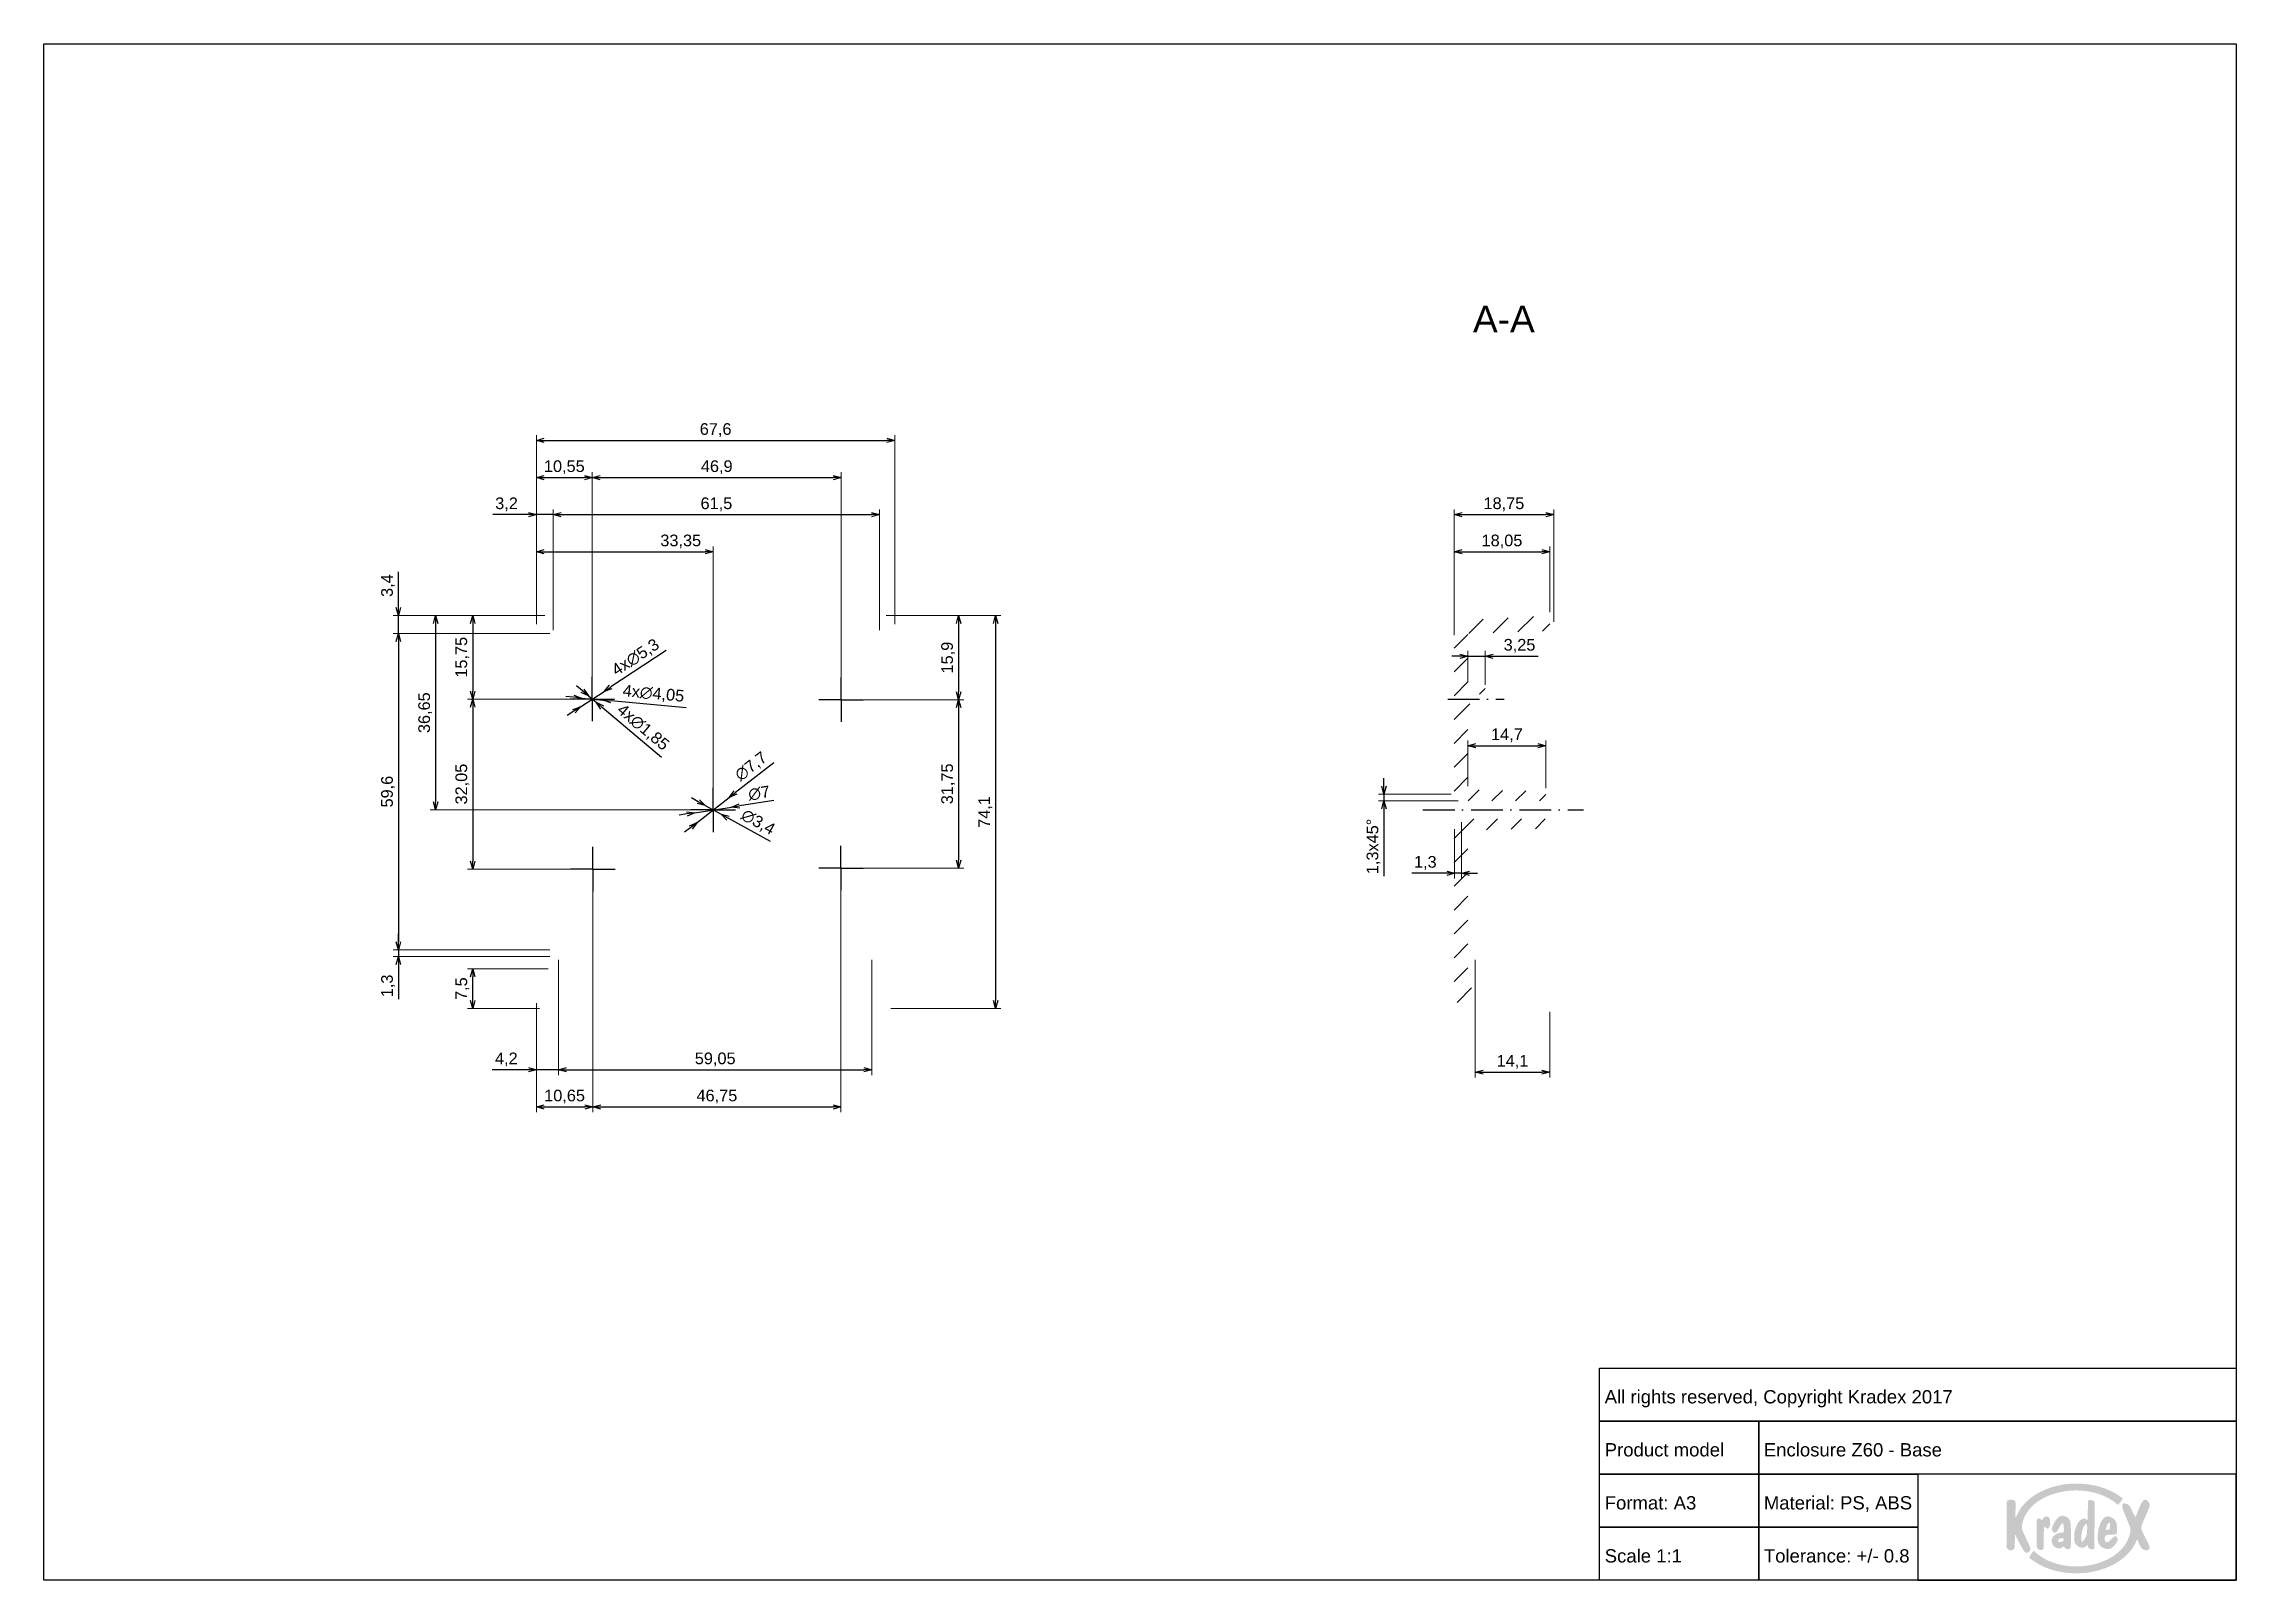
# Paper-space layout 'Base' of a CAD drawing. Header units: millimetres. Extents: x 0 to 413, y 1 to 290.
import ezdxf

# ---------------------------------------------------------------- set-up
doc = ezdxf.new("R2010")
doc.units = ezdxf.units.MM
doc.linetypes.add('ACAD_ISO10W100', pattern=[18, 12, -3, 0, -3])
for name, color, linetype, lineweight in [('MD_Annotation', 7, 'Continuous', 25), ('MD_Axes', 7, 'ACAD_ISO10W100', 25), ('MD_Hatching', 7, 'Continuous', 25)]:
    doc.layers.add(name, color=color, linetype=linetype, lineweight=lineweight)
doc.layers.add('Tabelka', color=7, linetype='Continuous')
doc.styles.get("Standard").update_dxf_attribs({"font": 'arial.ttf'})
doc.dimstyles.new('ISO-25', dxfattribs={"dimtxt": 2.2, "dimasz": 1.5, "dimexe": 1, "dimexo": 0.625, "dimtad": 1, "dimrnd": 0.05, "dimtxsty": 'Standard', "dimblk": 'OPEN30', "dimcen": 2.5, "dimadec": 0, "dimazin": 0, "dimtfac": 1, "dimtmove": 0, "dimatfit": 3, "dimfxl": 1, "dimlwe": 18, "dimarcsym": 0})

psp = doc.layouts.new('Base')

# ---------------------------------------------------------------- texts
at = {"insert": (293.476, 40.521), "char_height": 2.5, "attachment_point": 1}
psp.add_mtext_dynamic_manual_height_columns('\\P All rights reserved, Copyright Kradex 2017', width=120, gutter_width=12.5, heights=[0], dxfattribs=at)
at = {"layer": 'MD_Annotation', "color": 7, "insert": (275.44, 235.812), "char_height": 5, "width": 14.15416, "attachment_point": 8}
psp.add_mtext('A-A', dxfattribs=at)
at = {"layer": 'Tabelka', "char_height": 2.5, "attachment_point": 1}
for s, width, heights, insert in [('\\pi15;\\P\\pi0; Product model', 30, [9.962], (293.476, 30.521)), ('\\P Enclosure Z60 - Base ', 90, [0], (323.476, 30.521)), ('\\P Format: A3', 30, [0], (293.476, 20.521)), ('\\P Material: PS, ABS', 30, [0], (323.476, 20.521)), ('\\P Scale 1:1', 30, [0], (293.476, 10.521)), ('\\P Tolerance: +/- 0.8', 30, [0], (323.476, 10.521))]:
    psp.add_mtext_dynamic_manual_height_columns(s, width=width, gutter_width=12.5, heights=heights, dxfattribs=dict(at, insert=insert))

# ---------------------------------------------------------------- blocks, each defined once
blk = doc.blocks.new('_Open30')
at = {"color": 0, "linetype": 'ByBlock', "lineweight": -2}
for p, q in [((-1, 0.27), (0, 0)), ((0, 0), (-1, -0.27)), ((0, 0), (-1, 0))]:
    blk.add_line(p, q, dxfattribs=at)
blk = doc.blocks.new('*D18')
at = {"layer": 'Defpoints', "color": 0, "transparency": 16777216}
for p in [(95.3, 182.42), (67.06, 179), (96.25, 179)]:
    blk.add_point(p, dxfattribs=at)
at = {"layer": 'MD_Annotation', "color": 0, "lineweight": -2, "transparency": 16777216}
for p, q in [((67.06, 183.92), (67.06, 190.66)), ((67.06, 179), (67.06, 182.42)), ((67.06, 177.5), (67.06, 176))]:
    blk.add_line(p, q, dxfattribs=at)
at = {"layer": 'MD_Annotation', "color": 0, "lineweight": 18, "transparency": 16777216}
for p, q in [((94.68, 182.42), (66.06, 182.42)), ((95.62, 179), (66.06, 179))]:
    blk.add_line(p, q, dxfattribs=at)
at = {"layer": 'MD_Annotation', "color": 0, "lineweight": -2, "transparency": 16777216, "xscale": 1.5, "yscale": 1.5, "zscale": 1.5}
for p, rotation in [((67.06, 182.42), 270), ((67.06, 179), 90)]:
    blk.add_blockref('_Open30', p, dxfattribs=dict(at, rotation=rotation))
at = {"layer": 'MD_Annotation', "color": 0, "transparency": 16777216, "insert": (65.11, 188.04), "char_height": 2.2, "attachment_point": 5, "rotation": 90}
blk.add_mtext('3,4', dxfattribs=at)
blk = doc.blocks.new('*D19')
at = {"layer": 'Defpoints', "color": 0, "transparency": 16777216}
for p in [(96.25, 179), (67.06, 119.4), (96.25, 119.4)]:
    blk.add_point(p, dxfattribs=at)
at = {"layer": 'MD_Annotation', "color": 0, "lineweight": 18, "transparency": 16777216}
for p, q in [((95.62, 179), (66.06, 179)), ((95.62, 119.4), (66.06, 119.4))]:
    blk.add_line(p, q, dxfattribs=at)
at = {"layer": 'MD_Annotation', "color": 0, "lineweight": -2, "transparency": 16777216}
blk.add_line((67.06, 177.5), (67.06, 120.9), dxfattribs=at)
at = {"layer": 'MD_Annotation', "color": 0, "lineweight": -2, "transparency": 16777216, "xscale": 1.5, "yscale": 1.5, "zscale": 1.5}
for p, rotation in [((67.06, 179), 90), ((67.06, 119.4), 270)]:
    blk.add_blockref('_Open30', p, dxfattribs=dict(at, rotation=rotation))
at = {"layer": 'MD_Annotation', "color": 0, "transparency": 16777216, "insert": (65.11, 149.2), "char_height": 2.2, "attachment_point": 5, "rotation": 90}
blk.add_mtext('59,6', dxfattribs=at)
blk = doc.blocks.new('*D20')
at = {"layer": 'Defpoints', "color": 0, "transparency": 16777216}
for p in [(67.06, 118.1), (96.25, 119.4), (96.25, 118.1)]:
    blk.add_point(p, dxfattribs=at)
at = {"layer": 'MD_Annotation', "color": 0, "lineweight": -2, "transparency": 16777216}
for p, q in [((67.06, 120.9), (67.06, 122.4)), ((67.06, 119.4), (67.06, 118.1)), ((67.06, 116.6), (67.06, 110.05))]:
    blk.add_line(p, q, dxfattribs=at)
at = {"layer": 'MD_Annotation', "color": 0, "lineweight": 18, "transparency": 16777216}
for p, q in [((95.62, 119.4), (66.06, 119.4)), ((95.62, 118.1), (66.06, 118.1))]:
    blk.add_line(p, q, dxfattribs=at)
at = {"layer": 'MD_Annotation', "color": 0, "lineweight": -2, "transparency": 16777216, "xscale": 1.5, "yscale": 1.5, "zscale": 1.5}
for p, rotation in [((67.06, 119.4), 270), ((67.06, 118.1), 90)]:
    blk.add_blockref('_Open30', p, dxfattribs=dict(at, rotation=rotation))
at = {"layer": 'MD_Annotation', "color": 0, "transparency": 16777216, "insert": (65.11, 112.57), "char_height": 2.2, "attachment_point": 5, "rotation": 90}
blk.add_mtext('1,3', dxfattribs=at)
blk = doc.blocks.new('*D22')
at = {"layer": 'Defpoints', "color": 0, "transparency": 16777216}
for p in [(160.64, 215.42), (93.06, 180.17), (160.64, 180.17)]:
    blk.add_point(p, dxfattribs=at)
at = {"layer": 'MD_Annotation', "color": 0, "lineweight": 18, "transparency": 16777216}
for p, q in [((93.06, 180.79), (93.06, 216.42)), ((160.64, 180.79), (160.64, 216.42))]:
    blk.add_line(p, q, dxfattribs=at)
at = {"layer": 'MD_Annotation', "color": 0, "lineweight": -2, "transparency": 16777216}
blk.add_line((94.56, 215.42), (159.14, 215.42), dxfattribs=at)
at = {"layer": 'MD_Annotation', "color": 0, "lineweight": -2, "transparency": 16777216, "xscale": 1.5, "yscale": 1.5, "zscale": 1.5, "rotation": 180}
blk.add_blockref('_Open30', (93.06, 215.42), dxfattribs=at)
at = {"layer": 'MD_Annotation', "color": 0, "lineweight": -2, "transparency": 16777216, "xscale": 1.5, "yscale": 1.5, "zscale": 1.5}
blk.add_blockref('_Open30', (160.64, 215.42), dxfattribs=at)
at = {"layer": 'MD_Annotation', "color": 0, "transparency": 16777216, "insert": (126.85, 217.36), "char_height": 2.2, "attachment_point": 5}
blk.add_mtext('67,6', dxfattribs=at)
blk = doc.blocks.new('*D23')
at = {"layer": 'Defpoints', "color": 0, "transparency": 16777216}
for p in [(96.25, 201.42), (93.06, 180.17), (96.25, 179)]:
    blk.add_point(p, dxfattribs=at)
at = {"layer": 'MD_Annotation', "color": 0, "lineweight": -2, "transparency": 16777216}
for p, q in [((91.56, 201.42), (84.83, 201.42)), ((96.25, 201.42), (93.06, 201.42)), ((97.75, 201.42), (99.25, 201.42))]:
    blk.add_line(p, q, dxfattribs=at)
at = {"layer": 'MD_Annotation', "color": 0, "lineweight": 18, "transparency": 16777216}
for p, q in [((93.06, 180.79), (93.06, 202.42)), ((96.25, 179.62), (96.25, 202.42))]:
    blk.add_line(p, q, dxfattribs=at)
at = {"layer": 'MD_Annotation', "color": 0, "lineweight": -2, "transparency": 16777216, "xscale": 1.5, "yscale": 1.5, "zscale": 1.5}
blk.add_blockref('_Open30', (93.06, 201.42), dxfattribs=at)
at = {"layer": 'MD_Annotation', "color": 0, "lineweight": -2, "transparency": 16777216, "xscale": 1.5, "yscale": 1.5, "zscale": 1.5, "rotation": 180}
blk.add_blockref('_Open30', (96.25, 201.42), dxfattribs=at)
at = {"layer": 'MD_Annotation', "color": 0, "transparency": 16777216, "insert": (87.44, 203.36), "char_height": 2.2, "attachment_point": 5}
blk.add_mtext('3,2', dxfattribs=at)
blk = doc.blocks.new('*D24')
at = {"layer": 'Defpoints', "color": 0, "transparency": 16777216}
for p in [(157.75, 201.42), (96.25, 179), (157.75, 179)]:
    blk.add_point(p, dxfattribs=at)
at = {"layer": 'MD_Annotation', "color": 0, "lineweight": 18, "transparency": 16777216}
for p, q in [((96.25, 179.62), (96.25, 202.42)), ((157.75, 179.62), (157.75, 202.42))]:
    blk.add_line(p, q, dxfattribs=at)
at = {"layer": 'MD_Annotation', "color": 0, "lineweight": -2, "transparency": 16777216}
blk.add_line((97.75, 201.42), (156.25, 201.42), dxfattribs=at)
at = {"layer": 'MD_Annotation', "color": 0, "lineweight": -2, "transparency": 16777216, "xscale": 1.5, "yscale": 1.5, "zscale": 1.5, "rotation": 180}
blk.add_blockref('_Open30', (96.25, 201.42), dxfattribs=at)
at = {"layer": 'MD_Annotation', "color": 0, "lineweight": -2, "transparency": 16777216, "xscale": 1.5, "yscale": 1.5, "zscale": 1.5}
blk.add_blockref('_Open30', (157.75, 201.42), dxfattribs=at)
at = {"layer": 'MD_Annotation', "color": 0, "transparency": 16777216, "insert": (127, 203.36), "char_height": 2.2, "attachment_point": 5}
blk.add_mtext('61,5', dxfattribs=at)
blk = doc.blocks.new('*D25')
at = {"layer": 'Defpoints', "color": 0, "transparency": 16777216}
for p in [(103.61, 208.42), (93.06, 180.17), (103.61, 166.65)]:
    blk.add_point(p, dxfattribs=at)
at = {"layer": 'MD_Annotation', "color": 0, "lineweight": 18, "transparency": 16777216}
for p, q in [((93.06, 180.79), (93.06, 209.42)), ((103.61, 167.27), (103.61, 209.42))]:
    blk.add_line(p, q, dxfattribs=at)
at = {"layer": 'MD_Annotation', "color": 0, "lineweight": -2, "transparency": 16777216}
blk.add_line((94.56, 208.42), (102.11, 208.42), dxfattribs=at)
at = {"layer": 'MD_Annotation', "color": 0, "lineweight": -2, "transparency": 16777216, "xscale": 1.5, "yscale": 1.5, "zscale": 1.5, "rotation": 180}
blk.add_blockref('_Open30', (93.06, 208.42), dxfattribs=at)
at = {"layer": 'MD_Annotation', "color": 0, "lineweight": -2, "transparency": 16777216, "xscale": 1.5, "yscale": 1.5, "zscale": 1.5}
blk.add_blockref('_Open30', (103.61, 208.42), dxfattribs=at)
at = {"layer": 'MD_Annotation', "color": 0, "transparency": 16777216, "insert": (98.33, 210.36), "char_height": 2.2, "attachment_point": 5}
blk.add_mtext('10,55', dxfattribs=at)
blk = doc.blocks.new('*D26')
at = {"layer": 'Defpoints', "color": 0, "transparency": 16777216}
for p in [(150.5, 208.42), (103.61, 166.65), (150.5, 166.53)]:
    blk.add_point(p, dxfattribs=at)
at = {"layer": 'MD_Annotation', "color": 0, "lineweight": 18, "transparency": 16777216}
for p, q in [((103.61, 167.27), (103.61, 209.42)), ((150.5, 167.16), (150.5, 209.42))]:
    blk.add_line(p, q, dxfattribs=at)
at = {"layer": 'MD_Annotation', "color": 0, "lineweight": -2, "transparency": 16777216}
blk.add_line((105.11, 208.42), (149, 208.42), dxfattribs=at)
at = {"layer": 'MD_Annotation', "color": 0, "lineweight": -2, "transparency": 16777216, "xscale": 1.5, "yscale": 1.5, "zscale": 1.5, "rotation": 180}
blk.add_blockref('_Open30', (103.61, 208.42), dxfattribs=at)
at = {"layer": 'MD_Annotation', "color": 0, "lineweight": -2, "transparency": 16777216, "xscale": 1.5, "yscale": 1.5, "zscale": 1.5}
blk.add_blockref('_Open30', (150.5, 208.42), dxfattribs=at)
at = {"layer": 'MD_Annotation', "color": 0, "transparency": 16777216, "insert": (127.06, 210.36), "char_height": 2.2, "attachment_point": 5}
blk.add_mtext('46,9', dxfattribs=at)
blk = doc.blocks.new('*D27')
at = {"layer": 'Defpoints', "color": 0, "transparency": 16777216}
for p in [(95.3, 182.42), (81.06, 166.65), (103.61, 166.65)]:
    blk.add_point(p, dxfattribs=at)
at = {"layer": 'MD_Annotation', "color": 0, "lineweight": 18, "transparency": 16777216}
for p, q in [((94.68, 182.42), (80.06, 182.42)), ((102.98, 166.65), (80.06, 166.65))]:
    blk.add_line(p, q, dxfattribs=at)
at = {"layer": 'MD_Annotation', "color": 0, "lineweight": -2, "transparency": 16777216}
blk.add_line((81.06, 180.92), (81.06, 168.15), dxfattribs=at)
at = {"layer": 'MD_Annotation', "color": 0, "lineweight": -2, "transparency": 16777216, "xscale": 1.5, "yscale": 1.5, "zscale": 1.5}
for p, rotation in [((81.06, 182.42), 90), ((81.06, 166.65), 270)]:
    blk.add_blockref('_Open30', p, dxfattribs=dict(at, rotation=rotation))
at = {"layer": 'MD_Annotation', "color": 0, "transparency": 16777216, "insert": (79.11, 174.53), "char_height": 2.2, "attachment_point": 5, "rotation": 90}
blk.add_mtext('15,75', dxfattribs=at)
blk = doc.blocks.new('*D28')
at = {"layer": 'Defpoints', "color": 0, "transparency": 16777216}
for p in [(103.61, 166.65), (81.06, 134.59), (103.71, 134.59)]:
    blk.add_point(p, dxfattribs=at)
at = {"layer": 'MD_Annotation', "color": 0, "lineweight": 18, "transparency": 16777216}
for p, q in [((102.98, 166.65), (80.06, 166.65)), ((103.08, 134.59), (80.06, 134.59))]:
    blk.add_line(p, q, dxfattribs=at)
at = {"layer": 'MD_Annotation', "color": 0, "lineweight": -2, "transparency": 16777216}
blk.add_line((81.06, 165.15), (81.06, 136.09), dxfattribs=at)
at = {"layer": 'MD_Annotation', "color": 0, "lineweight": -2, "transparency": 16777216, "xscale": 1.5, "yscale": 1.5, "zscale": 1.5}
for p, rotation in [((81.06, 166.65), 90), ((81.06, 134.59), 270)]:
    blk.add_blockref('_Open30', p, dxfattribs=dict(at, rotation=rotation))
at = {"layer": 'MD_Annotation', "color": 0, "transparency": 16777216, "insert": (79.11, 150.62), "char_height": 2.2, "attachment_point": 5, "rotation": 90}
blk.add_mtext('32,05', dxfattribs=at)
blk = doc.blocks.new('*D29')
at = {"layer": 'Defpoints', "color": 0, "transparency": 16777216}
for p in [(158.39, 182.42), (150.5, 166.53), (172.64, 166.53)]:
    blk.add_point(p, dxfattribs=at)
at = {"layer": 'MD_Annotation', "color": 0, "lineweight": 18, "transparency": 16777216}
for p, q in [((159.02, 182.42), (173.64, 182.42)), ((151.13, 166.53), (173.64, 166.53))]:
    blk.add_line(p, q, dxfattribs=at)
at = {"layer": 'MD_Annotation', "color": 0, "lineweight": -2, "transparency": 16777216}
blk.add_line((172.64, 180.92), (172.64, 168.03), dxfattribs=at)
at = {"layer": 'MD_Annotation', "color": 0, "lineweight": -2, "transparency": 16777216, "xscale": 1.5, "yscale": 1.5, "zscale": 1.5}
for p, rotation in [((172.64, 182.42), 90), ((172.64, 166.53), 270)]:
    blk.add_blockref('_Open30', p, dxfattribs=dict(at, rotation=rotation))
at = {"layer": 'MD_Annotation', "color": 0, "transparency": 16777216, "insert": (170.69, 174.47), "char_height": 2.2, "attachment_point": 5, "rotation": 90}
blk.add_mtext('15,9', dxfattribs=at)
blk = doc.blocks.new('*D30')
at = {"layer": 'Defpoints', "color": 0, "transparency": 16777216}
for p in [(150.5, 166.53), (150.48, 134.79), (172.64, 134.79)]:
    blk.add_point(p, dxfattribs=at)
at = {"layer": 'MD_Annotation', "color": 0, "lineweight": 18, "transparency": 16777216}
for p, q in [((151.13, 166.53), (173.64, 166.53)), ((151.1, 134.79), (173.64, 134.79))]:
    blk.add_line(p, q, dxfattribs=at)
at = {"layer": 'MD_Annotation', "color": 0, "lineweight": -2, "transparency": 16777216}
blk.add_line((172.64, 165.03), (172.64, 136.29), dxfattribs=at)
at = {"layer": 'MD_Annotation', "color": 0, "lineweight": -2, "transparency": 16777216, "xscale": 1.5, "yscale": 1.5, "zscale": 1.5}
for p, rotation in [((172.64, 166.53), 90), ((172.64, 134.79), 270)]:
    blk.add_blockref('_Open30', p, dxfattribs=dict(at, rotation=rotation))
at = {"layer": 'MD_Annotation', "color": 0, "transparency": 16777216, "insert": (170.69, 150.66), "char_height": 2.2, "attachment_point": 5, "rotation": 90}
blk.add_mtext('31,75', dxfattribs=at)
blk = doc.blocks.new('*D31')
at = {"layer": 'Defpoints', "color": 0, "transparency": 16777216}
for p in [(103.71, 134.59), (93.06, 109.95), (103.71, 89.75)]:
    blk.add_point(p, dxfattribs=at)
at = {"layer": 'MD_Annotation', "color": 0, "lineweight": 18, "transparency": 16777216}
for p, q in [((103.71, 133.96), (103.71, 88.75)), ((93.06, 109.32), (93.06, 88.75))]:
    blk.add_line(p, q, dxfattribs=at)
at = {"layer": 'MD_Annotation', "color": 0, "lineweight": -2, "transparency": 16777216}
blk.add_line((94.56, 89.75), (102.21, 89.75), dxfattribs=at)
at = {"layer": 'MD_Annotation', "color": 0, "lineweight": -2, "transparency": 16777216, "xscale": 1.5, "yscale": 1.5, "zscale": 1.5, "rotation": 180}
blk.add_blockref('_Open30', (93.06, 89.75), dxfattribs=at)
at = {"layer": 'MD_Annotation', "color": 0, "lineweight": -2, "transparency": 16777216, "xscale": 1.5, "yscale": 1.5, "zscale": 1.5}
blk.add_blockref('_Open30', (103.71, 89.75), dxfattribs=at)
at = {"layer": 'MD_Annotation', "color": 0, "transparency": 16777216, "insert": (98.38, 91.7), "char_height": 2.2, "attachment_point": 5}
blk.add_mtext('10,65', dxfattribs=at)
blk = doc.blocks.new('*D32')
at = {"layer": 'Defpoints', "color": 0, "transparency": 16777216}
for p in [(103.71, 134.59), (150.48, 134.79), (150.48, 89.75)]:
    blk.add_point(p, dxfattribs=at)
at = {"layer": 'MD_Annotation', "color": 0, "lineweight": 18, "transparency": 16777216}
for p, q in [((103.71, 133.96), (103.71, 88.75)), ((150.48, 134.16), (150.48, 88.75))]:
    blk.add_line(p, q, dxfattribs=at)
at = {"layer": 'MD_Annotation', "color": 0, "lineweight": -2, "transparency": 16777216}
blk.add_line((105.21, 89.75), (148.98, 89.75), dxfattribs=at)
at = {"layer": 'MD_Annotation', "color": 0, "lineweight": -2, "transparency": 16777216, "xscale": 1.5, "yscale": 1.5, "zscale": 1.5, "rotation": 180}
blk.add_blockref('_Open30', (103.71, 89.75), dxfattribs=at)
at = {"layer": 'MD_Annotation', "color": 0, "lineweight": -2, "transparency": 16777216, "xscale": 1.5, "yscale": 1.5, "zscale": 1.5}
blk.add_blockref('_Open30', (150.48, 89.75), dxfattribs=at)
at = {"layer": 'MD_Annotation', "color": 0, "transparency": 16777216, "insert": (127.09, 91.7), "char_height": 2.2, "attachment_point": 5}
blk.add_mtext('46,75', dxfattribs=at)
blk = doc.blocks.new('*D33')
at = {"layer": 'Defpoints', "color": 0, "transparency": 16777216}
for p in [(97.24, 118.1), (156.3, 118.1), (156.3, 96.75)]:
    blk.add_point(p, dxfattribs=at)
at = {"layer": 'MD_Annotation', "color": 0, "lineweight": 18, "transparency": 16777216}
for p, q in [((97.24, 117.47), (97.24, 95.75)), ((156.3, 117.47), (156.3, 95.75))]:
    blk.add_line(p, q, dxfattribs=at)
at = {"layer": 'MD_Annotation', "color": 0, "lineweight": -2, "transparency": 16777216}
blk.add_line((98.74, 96.75), (154.8, 96.75), dxfattribs=at)
at = {"layer": 'MD_Annotation', "color": 0, "lineweight": -2, "transparency": 16777216, "xscale": 1.5, "yscale": 1.5, "zscale": 1.5, "rotation": 180}
blk.add_blockref('_Open30', (97.24, 96.75), dxfattribs=at)
at = {"layer": 'MD_Annotation', "color": 0, "lineweight": -2, "transparency": 16777216, "xscale": 1.5, "yscale": 1.5, "zscale": 1.5}
blk.add_blockref('_Open30', (156.3, 96.75), dxfattribs=at)
at = {"layer": 'MD_Annotation', "color": 0, "transparency": 16777216, "insert": (126.77, 98.7), "char_height": 2.2, "attachment_point": 5}
blk.add_mtext('59,05', dxfattribs=at)
blk = doc.blocks.new('*D34')
at = {"layer": 'Defpoints', "color": 0, "transparency": 16777216}
for p in [(97.24, 118.1), (93.06, 109.95), (97.24, 96.75)]:
    blk.add_point(p, dxfattribs=at)
at = {"layer": 'MD_Annotation', "color": 0, "lineweight": 18, "transparency": 16777216}
for p, q in [((97.24, 117.47), (97.24, 95.75)), ((93.06, 109.32), (93.06, 95.75))]:
    blk.add_line(p, q, dxfattribs=at)
at = {"layer": 'MD_Annotation', "color": 0, "lineweight": -2, "transparency": 16777216}
for p, q in [((91.56, 96.75), (84.74, 96.75)), ((97.24, 96.75), (93.06, 96.75)), ((98.74, 96.75), (100.24, 96.75))]:
    blk.add_line(p, q, dxfattribs=at)
at = {"layer": 'MD_Annotation', "color": 0, "lineweight": -2, "transparency": 16777216, "xscale": 1.5, "yscale": 1.5, "zscale": 1.5}
blk.add_blockref('_Open30', (93.06, 96.75), dxfattribs=at)
at = {"layer": 'MD_Annotation', "color": 0, "lineweight": -2, "transparency": 16777216, "xscale": 1.5, "yscale": 1.5, "zscale": 1.5, "rotation": 180}
blk.add_blockref('_Open30', (97.24, 96.75), dxfattribs=at)
at = {"layer": 'MD_Annotation', "color": 0, "transparency": 16777216, "insert": (87.4, 98.7), "char_height": 2.2, "attachment_point": 5}
blk.add_mtext('4,2', dxfattribs=at)
blk = doc.blocks.new('*D35')
at = {"layer": 'Defpoints', "color": 0, "transparency": 16777216}
for p in [(126.39, 194.42), (93.06, 180.17), (126.39, 145.75)]:
    blk.add_point(p, dxfattribs=at)
at = {"layer": 'MD_Annotation', "color": 0, "lineweight": 18, "transparency": 16777216}
for p, q in [((93.06, 180.79), (93.06, 195.42)), ((126.39, 146.37), (126.39, 195.42))]:
    blk.add_line(p, q, dxfattribs=at)
at = {"layer": 'MD_Annotation', "color": 0, "lineweight": -2, "transparency": 16777216}
blk.add_line((94.56, 194.42), (124.89, 194.42), dxfattribs=at)
at = {"layer": 'MD_Annotation', "color": 0, "lineweight": -2, "transparency": 16777216, "xscale": 1.5, "yscale": 1.5, "zscale": 1.5, "rotation": 180}
blk.add_blockref('_Open30', (93.06, 194.42), dxfattribs=at)
at = {"layer": 'MD_Annotation', "color": 0, "lineweight": -2, "transparency": 16777216, "xscale": 1.5, "yscale": 1.5, "zscale": 1.5}
blk.add_blockref('_Open30', (126.39, 194.42), dxfattribs=at)
at = {"layer": 'MD_Annotation', "color": 0, "transparency": 16777216, "insert": (120.27, 196.36), "char_height": 2.2, "attachment_point": 5}
blk.add_mtext('33,35', dxfattribs=at)
blk = doc.blocks.new('*D36')
at = {"layer": 'Defpoints', "color": 0, "transparency": 16777216}
for p in [(95.3, 182.42), (74.06, 145.75), (126.39, 145.75)]:
    blk.add_point(p, dxfattribs=at)
at = {"layer": 'MD_Annotation', "color": 0, "lineweight": 18, "transparency": 16777216}
for p, q in [((94.68, 182.42), (73.06, 182.42)), ((125.76, 145.75), (73.06, 145.75))]:
    blk.add_line(p, q, dxfattribs=at)
at = {"layer": 'MD_Annotation', "color": 0, "lineweight": -2, "transparency": 16777216}
blk.add_line((74.06, 180.92), (74.06, 147.25), dxfattribs=at)
at = {"layer": 'MD_Annotation', "color": 0, "lineweight": -2, "transparency": 16777216, "xscale": 1.5, "yscale": 1.5, "zscale": 1.5}
for p, rotation in [((74.06, 182.42), 90), ((74.06, 145.75), 270)]:
    blk.add_blockref('_Open30', p, dxfattribs=dict(at, rotation=rotation))
at = {"layer": 'MD_Annotation', "color": 0, "transparency": 16777216, "insert": (72.11, 164.08), "char_height": 2.2, "attachment_point": 5, "rotation": 90}
blk.add_mtext('36,65', dxfattribs=at)
blk = doc.blocks.new('*D37')
at = {"layer": 'Defpoints', "color": 0, "transparency": 16777216}
for p in [(105.82, 168.1), (101.39, 165.19)]:
    blk.add_point(p, dxfattribs=at)
at = {"layer": 'MD_Annotation', "color": 0, "lineweight": -2, "transparency": 16777216}
for p, q in [((117.5, 175.8), (107.07, 168.93)), ((101.39, 165.19), (105.82, 168.1)), ((100.14, 164.36), (98.89, 163.54))]:
    blk.add_line(p, q, dxfattribs=at)
at = {"layer": 'MD_Annotation', "color": 0, "lineweight": -2, "transparency": 16777216, "xscale": 1.5, "yscale": 1.5, "zscale": 1.5}
for p, rotation in [((101.39, 165.19), 33.375851629378), ((105.82, 168.1), 213.375851629378)]:
    blk.add_blockref('_Open30', p, dxfattribs=dict(at, rotation=rotation))
at = {"layer": 'MD_Annotation', "color": 0, "transparency": 16777216, "insert": (111.82, 174.43), "char_height": 2.2, "attachment_point": 5, "rotation": 33.3759}
blk.add_mtext('4x∅5,3', dxfattribs=at)
blk = doc.blocks.new('*D38')
at = {"layer": 'Defpoints', "color": 0, "transparency": 16777216}
for p in [(101.58, 166.84), (105.63, 166.46)]:
    blk.add_point(p, dxfattribs=at)
at = {"layer": 'MD_Annotation', "color": 0, "lineweight": -2, "transparency": 16777216}
for p, q in [((100.09, 166.98), (98.59, 167.12)), ((101.58, 166.84), (105.63, 166.46)), ((121.27, 165), (107.13, 166.32))]:
    blk.add_line(p, q, dxfattribs=at)
at = {"layer": 'MD_Annotation', "color": 0, "lineweight": -2, "transparency": 16777216, "xscale": 1.5, "yscale": 1.5, "zscale": 1.5}
for p, rotation in [((101.58, 166.84), 354.6624266998074), ((105.63, 166.46), 174.6624266998074)]:
    blk.add_blockref('_Open30', p, dxfattribs=dict(at, rotation=rotation))
at = {"layer": 'MD_Annotation', "color": 0, "transparency": 16777216, "insert": (115.13, 167.56), "char_height": 2.2, "attachment_point": 5, "rotation": 354.6624}
blk.add_mtext('4x∅4,05', dxfattribs=at)
blk = doc.blocks.new('*D39')
at = {"layer": 'Defpoints', "color": 0, "transparency": 16777216}
for p in [(102.9, 167.24), (104.32, 166.05)]:
    blk.add_point(p, dxfattribs=at)
at = {"layer": 'MD_Annotation', "color": 0, "lineweight": -2, "transparency": 16777216}
for p, q in [((101.75, 168.21), (100.61, 169.17)), ((102.9, 167.24), (104.32, 166.05)), ((116.68, 155.65), (105.46, 165.09))]:
    blk.add_line(p, q, dxfattribs=at)
at = {"layer": 'MD_Annotation', "color": 0, "lineweight": -2, "transparency": 16777216, "xscale": 1.5, "yscale": 1.5, "zscale": 1.5}
for p, rotation in [((102.9, 167.24), 319.9124823730716), ((104.32, 166.05), 139.9124823730716)]:
    blk.add_blockref('_Open30', p, dxfattribs=dict(at, rotation=rotation))
at = {"layer": 'MD_Annotation', "color": 0, "transparency": 16777216, "insert": (113.1, 161.25), "char_height": 2.2, "attachment_point": 5, "rotation": 319.9125}
blk.add_mtext('4x∅1,85', dxfattribs=at)
blk = doc.blocks.new('*D40')
at = {"layer": 'Defpoints', "color": 0, "transparency": 16777216}
for p in [(129.43, 148.11), (123.35, 143.38)]:
    blk.add_point(p, dxfattribs=at)
at = {"layer": 'MD_Annotation', "color": 0, "lineweight": -2, "transparency": 16777216}
for p, q in [((137.83, 154.65), (130.61, 149.03)), ((123.35, 143.38), (129.43, 148.11)), ((122.17, 142.46), (120.98, 141.54))]:
    blk.add_line(p, q, dxfattribs=at)
at = {"layer": 'MD_Annotation', "color": 0, "lineweight": -2, "transparency": 16777216, "xscale": 1.5, "yscale": 1.5, "zscale": 1.5}
for p, rotation in [((129.43, 148.11), 217.8833318511677), ((123.35, 143.38), 37.88333185116764)]:
    blk.add_blockref('_Open30', p, dxfattribs=dict(at, rotation=rotation))
at = {"layer": 'MD_Annotation', "color": 0, "transparency": 16777216, "insert": (133.6, 153.87), "char_height": 2.2, "attachment_point": 5, "rotation": 37.8833}
blk.add_mtext('∅7,7', dxfattribs=at)
blk = doc.blocks.new('*D41')
at = {"layer": 'Defpoints', "color": 0, "transparency": 16777216}
for p in [(122.93, 145.22), (129.85, 146.28)]:
    blk.add_point(p, dxfattribs=at)
at = {"layer": 'MD_Annotation', "color": 0, "lineweight": -2, "transparency": 16777216}
for p, q in [((121.45, 144.99), (119.96, 144.76)), ((122.93, 145.22), (129.85, 146.28)), ((137.84, 147.5), (131.33, 146.5))]:
    blk.add_line(p, q, dxfattribs=at)
at = {"layer": 'MD_Annotation', "color": 0, "lineweight": -2, "transparency": 16777216, "xscale": 1.5, "yscale": 1.5, "zscale": 1.5}
for p, rotation in [((122.93, 145.22), 8.692989330131287), ((129.85, 146.28), 188.6929893301313)]:
    blk.add_blockref('_Open30', p, dxfattribs=dict(at, rotation=rotation))
at = {"layer": 'MD_Annotation', "color": 0, "transparency": 16777216, "insert": (135.05, 148.9), "char_height": 2.2, "attachment_point": 5, "rotation": 8.693}
blk.add_mtext('∅7', dxfattribs=at)
blk = doc.blocks.new('*D42')
at = {"layer": 'Defpoints', "color": 0, "transparency": 16777216}
for p in [(124.9, 146.57), (127.88, 144.92)]:
    blk.add_point(p, dxfattribs=at)
at = {"layer": 'MD_Annotation', "color": 0, "lineweight": -2, "transparency": 16777216}
for p, q in [((123.59, 147.3), (122.28, 148.02)), ((124.9, 146.57), (127.88, 144.92)), ((137.18, 139.77), (129.19, 144.2))]:
    blk.add_line(p, q, dxfattribs=at)
at = {"layer": 'MD_Annotation', "color": 0, "lineweight": -2, "transparency": 16777216, "xscale": 1.5, "yscale": 1.5, "zscale": 1.5}
for p, rotation in [((124.9, 146.57), 331.0262733054054), ((127.88, 144.92), 151.0262733054054)]:
    blk.add_blockref('_Open30', p, dxfattribs=dict(at, rotation=rotation))
at = {"layer": 'MD_Annotation', "color": 0, "transparency": 16777216, "insert": (134.8, 143.35), "char_height": 2.2, "attachment_point": 5, "rotation": 331.0263}
blk.add_mtext('∅3,4', dxfattribs=at)
blk = doc.blocks.new('*D45')
at = {"layer": 'Defpoints', "color": 0, "transparency": 16777216}
for p in [(284.83, 201.42), (266.06, 178.09), (284.83, 180.57)]:
    blk.add_point(p, dxfattribs=at)
at = {"layer": 'MD_Annotation', "color": 0, "lineweight": 18, "transparency": 16777216}
for p, q in [((266.06, 178.71), (266.06, 202.42)), ((284.83, 181.19), (284.83, 202.42))]:
    blk.add_line(p, q, dxfattribs=at)
at = {"layer": 'MD_Annotation', "color": 0, "lineweight": -2, "transparency": 16777216}
blk.add_line((267.56, 201.42), (283.33, 201.42), dxfattribs=at)
at = {"layer": 'MD_Annotation', "color": 0, "lineweight": -2, "transparency": 16777216, "xscale": 1.5, "yscale": 1.5, "zscale": 1.5, "rotation": 180}
blk.add_blockref('_Open30', (266.06, 201.42), dxfattribs=at)
at = {"layer": 'MD_Annotation', "color": 0, "lineweight": -2, "transparency": 16777216, "xscale": 1.5, "yscale": 1.5, "zscale": 1.5}
blk.add_blockref('_Open30', (284.83, 201.42), dxfattribs=at)
at = {"layer": 'MD_Annotation', "color": 0, "transparency": 16777216, "insert": (275.44, 203.36), "char_height": 2.2, "attachment_point": 5}
blk.add_mtext('18,75', dxfattribs=at)
blk = doc.blocks.new('*D46')
at = {"layer": 'Defpoints', "color": 0, "transparency": 16777216}
for p in [(284.1, 194.42), (284.1, 182.42), (266.06, 178.09)]:
    blk.add_point(p, dxfattribs=at)
at = {"layer": 'MD_Annotation', "color": 0, "lineweight": 18, "transparency": 16777216}
for p, q in [((266.06, 178.71), (266.06, 195.42)), ((284.1, 183.04), (284.1, 195.42))]:
    blk.add_line(p, q, dxfattribs=at)
at = {"layer": 'MD_Annotation', "color": 0, "lineweight": -2, "transparency": 16777216}
blk.add_line((267.56, 194.42), (282.6, 194.42), dxfattribs=at)
at = {"layer": 'MD_Annotation', "color": 0, "lineweight": -2, "transparency": 16777216, "xscale": 1.5, "yscale": 1.5, "zscale": 1.5, "rotation": 180}
blk.add_blockref('_Open30', (266.06, 194.42), dxfattribs=at)
at = {"layer": 'MD_Annotation', "color": 0, "lineweight": -2, "transparency": 16777216, "xscale": 1.5, "yscale": 1.5, "zscale": 1.5}
blk.add_blockref('_Open30', (284.1, 194.42), dxfattribs=at)
at = {"layer": 'MD_Annotation', "color": 0, "transparency": 16777216, "insert": (275.08, 196.36), "char_height": 2.2, "attachment_point": 5}
blk.add_mtext('18,05', dxfattribs=at)
blk = doc.blocks.new('*D47')
at = {"layer": 'Defpoints', "color": 0, "transparency": 16777216}
for p in [(271.91, 174.73), (268.66, 169.3), (271.91, 168.68)]:
    blk.add_point(p, dxfattribs=at)
at = {"layer": 'MD_Annotation', "color": 0, "lineweight": -2, "transparency": 16777216}
for p, q in [((267.16, 174.73), (265.66, 174.73)), ((268.66, 174.73), (271.91, 174.73)), ((273.41, 174.73), (281.88, 174.73))]:
    blk.add_line(p, q, dxfattribs=at)
at = {"layer": 'MD_Annotation', "color": 0, "lineweight": 18, "transparency": 16777216}
for p, q in [((268.66, 169.92), (268.66, 175.73)), ((271.91, 169.31), (271.91, 175.73))]:
    blk.add_line(p, q, dxfattribs=at)
at = {"layer": 'MD_Annotation', "color": 0, "lineweight": -2, "transparency": 16777216, "xscale": 1.5, "yscale": 1.5, "zscale": 1.5}
blk.add_blockref('_Open30', (268.66, 174.73), dxfattribs=at)
at = {"layer": 'MD_Annotation', "color": 0, "lineweight": -2, "transparency": 16777216, "xscale": 1.5, "yscale": 1.5, "zscale": 1.5, "rotation": 180}
blk.add_blockref('_Open30', (271.91, 174.73), dxfattribs=at)
at = {"layer": 'MD_Annotation', "color": 0, "transparency": 16777216, "insert": (278.39, 176.68), "char_height": 2.2, "attachment_point": 5}
blk.add_mtext('3,25', dxfattribs=at)
blk = doc.blocks.new('*D48')
at = {"layer": 'Defpoints', "color": 0, "transparency": 16777216}
for p in [(283.37, 157.85), (268.66, 149.6), (283.37, 149.25)]:
    blk.add_point(p, dxfattribs=at)
at = {"layer": 'MD_Annotation', "color": 0, "lineweight": 18, "transparency": 16777216}
for p, q in [((268.66, 150.22), (268.66, 158.85)), ((283.37, 149.87), (283.37, 158.85))]:
    blk.add_line(p, q, dxfattribs=at)
at = {"layer": 'MD_Annotation', "color": 0, "lineweight": -2, "transparency": 16777216}
blk.add_line((270.16, 157.85), (281.87, 157.85), dxfattribs=at)
at = {"layer": 'MD_Annotation', "color": 0, "lineweight": -2, "transparency": 16777216, "xscale": 1.5, "yscale": 1.5, "zscale": 1.5, "rotation": 180}
blk.add_blockref('_Open30', (268.66, 157.85), dxfattribs=at)
at = {"layer": 'MD_Annotation', "color": 0, "lineweight": -2, "transparency": 16777216, "xscale": 1.5, "yscale": 1.5, "zscale": 1.5}
blk.add_blockref('_Open30', (283.37, 157.85), dxfattribs=at)
at = {"layer": 'MD_Annotation', "color": 0, "transparency": 16777216, "insert": (276.01, 159.8), "char_height": 2.2, "attachment_point": 5}
blk.add_mtext('14,7', dxfattribs=at)
blk = doc.blocks.new('*D84')
at = {"layer": 'Defpoints', "color": 0, "transparency": 16777216}
for p in [(252.82, 147.45), (266.16, 148.75), (267.46, 147.45)]:
    blk.add_point(p, dxfattribs=at)
at = {"layer": 'MD_Annotation', "color": 0, "lineweight": -2, "transparency": 16777216}
for p, q in [((252.82, 150.25), (252.82, 151.75)), ((252.82, 148.75), (252.82, 147.45)), ((252.82, 145.95), (252.82, 133.28))]:
    blk.add_line(p, q, dxfattribs=at)
at = {"layer": 'MD_Annotation', "color": 0, "lineweight": 18, "transparency": 16777216}
for p, q in [((265.53, 148.75), (251.82, 148.75)), ((266.84, 147.45), (251.82, 147.45))]:
    blk.add_line(p, q, dxfattribs=at)
at = {"layer": 'MD_Annotation', "color": 0, "lineweight": -2, "transparency": 16777216, "xscale": 1.5, "yscale": 1.5, "zscale": 1.5}
for p, rotation in [((252.82, 148.75), 270), ((252.82, 147.45), 90)]:
    blk.add_blockref('_Open30', p, dxfattribs=dict(at, rotation=rotation))
at = {"layer": 'MD_Annotation', "color": 0, "transparency": 16777216, "insert": (250.87, 138.86), "char_height": 2.2, "attachment_point": 5, "rotation": 90}
blk.add_mtext('1,3x45%%D', dxfattribs=at)
blk = doc.blocks.new('*D85')
at = {"layer": 'Defpoints', "color": 0, "transparency": 16777216}
for p in [(266.16, 142.74), (267.46, 144.05), (267.46, 133.8)]:
    blk.add_point(p, dxfattribs=at)
at = {"layer": 'MD_Annotation', "color": 0, "lineweight": 18, "transparency": 16777216}
for p, q in [((266.16, 142.12), (266.16, 132.8)), ((267.46, 143.42), (267.46, 132.8))]:
    blk.add_line(p, q, dxfattribs=at)
at = {"layer": 'MD_Annotation', "color": 0, "lineweight": -2, "transparency": 16777216}
for p, q in [((264.66, 133.8), (258.11, 133.8)), ((267.46, 133.8), (266.16, 133.8)), ((268.96, 133.8), (270.46, 133.8))]:
    blk.add_line(p, q, dxfattribs=at)
at = {"layer": 'MD_Annotation', "color": 0, "lineweight": -2, "transparency": 16777216, "xscale": 1.5, "yscale": 1.5, "zscale": 1.5}
blk.add_blockref('_Open30', (266.16, 133.8), dxfattribs=at)
at = {"layer": 'MD_Annotation', "color": 0, "lineweight": -2, "transparency": 16777216, "xscale": 1.5, "yscale": 1.5, "zscale": 1.5, "rotation": 180}
blk.add_blockref('_Open30', (267.46, 133.8), dxfattribs=at)
at = {"layer": 'MD_Annotation', "color": 0, "transparency": 16777216, "insert": (260.63, 135.75), "char_height": 2.2, "attachment_point": 5}
blk.add_mtext('1,3', dxfattribs=at)
blk = doc.blocks.new('*D99')
at = {"layer": 'Defpoints', "color": 0, "transparency": 16777216}
for p in [(81.06, 115.8), (95.92, 115.8), (94.27, 108.3)]:
    blk.add_point(p, dxfattribs=at)
at = {"layer": 'MD_Annotation', "color": 0, "lineweight": 18, "transparency": 16777216}
for p, q in [((95.3, 115.8), (80.06, 115.8)), ((93.64, 108.3), (80.06, 108.3))]:
    blk.add_line(p, q, dxfattribs=at)
at = {"layer": 'MD_Annotation', "color": 0, "lineweight": -2, "transparency": 16777216}
blk.add_line((81.06, 109.8), (81.06, 114.3), dxfattribs=at)
at = {"layer": 'MD_Annotation', "color": 0, "lineweight": -2, "transparency": 16777216, "xscale": 1.5, "yscale": 1.5, "zscale": 1.5}
for p, rotation in [((81.06, 115.8), 90), ((81.06, 108.3), 270)]:
    blk.add_blockref('_Open30', p, dxfattribs=dict(at, rotation=rotation))
at = {"layer": 'MD_Annotation', "color": 0, "transparency": 16777216, "insert": (79.12, 112.05), "char_height": 2.2, "attachment_point": 5, "rotation": 90}
blk.add_mtext('7,5', dxfattribs=at)
blk = doc.blocks.new('*D100')
at = {"layer": 'Defpoints', "color": 0, "transparency": 16777216}
for p in [(158.39, 182.42), (159.22, 108.3), (179.64, 108.3)]:
    blk.add_point(p, dxfattribs=at)
at = {"layer": 'MD_Annotation', "color": 0, "lineweight": 18, "transparency": 16777216}
for p, q in [((159.02, 182.42), (180.64, 182.42)), ((159.85, 108.3), (180.64, 108.3))]:
    blk.add_line(p, q, dxfattribs=at)
at = {"layer": 'MD_Annotation', "color": 0, "lineweight": -2, "transparency": 16777216}
blk.add_line((179.64, 180.92), (179.64, 109.8), dxfattribs=at)
at = {"layer": 'MD_Annotation', "color": 0, "lineweight": -2, "transparency": 16777216, "xscale": 1.5, "yscale": 1.5, "zscale": 1.5}
for p, rotation in [((179.64, 182.42), 90), ((179.64, 108.3), 270)]:
    blk.add_blockref('_Open30', p, dxfattribs=dict(at, rotation=rotation))
at = {"layer": 'MD_Annotation', "color": 0, "transparency": 16777216, "insert": (177.69, 145.36), "char_height": 2.2, "attachment_point": 5, "rotation": 90}
blk.add_mtext('74,1', dxfattribs=at)
blk = doc.blocks.new('*D101')
at = {"layer": 'Defpoints', "color": 0, "transparency": 16777216}
for p in [(270.02, 118.1), (284.1, 108.3), (284.1, 96.3)]:
    blk.add_point(p, dxfattribs=at)
at = {"layer": 'MD_Annotation', "color": 0, "lineweight": 18, "transparency": 16777216}
for p, q in [((270.02, 117.47), (270.02, 95.3)), ((284.1, 107.67), (284.1, 95.3))]:
    blk.add_line(p, q, dxfattribs=at)
at = {"layer": 'MD_Annotation', "color": 0, "lineweight": -2, "transparency": 16777216}
blk.add_line((271.52, 96.3), (282.6, 96.3), dxfattribs=at)
at = {"layer": 'MD_Annotation', "color": 0, "lineweight": -2, "transparency": 16777216, "xscale": 1.5, "yscale": 1.5, "zscale": 1.5, "rotation": 180}
blk.add_blockref('_Open30', (270.02, 96.3), dxfattribs=at)
at = {"layer": 'MD_Annotation', "color": 0, "lineweight": -2, "transparency": 16777216, "xscale": 1.5, "yscale": 1.5, "zscale": 1.5}
blk.add_blockref('_Open30', (284.1, 96.3), dxfattribs=at)
at = {"layer": 'MD_Annotation', "color": 0, "transparency": 16777216, "insert": (277.06, 98.24), "char_height": 2.2, "attachment_point": 5}
blk.add_mtext('14,1', dxfattribs=at)

# ---------------------------------------------------------------- dimensions: what is measured, and where the dimension line sits
at = {"layer": 'MD_Annotation'}
for base, p1, p2, angle, picture, middle in [((160.638, 215.417), (93.058, 180.168), (160.638, 180.17), 180, '*D22', (126.848, 217.364)), ((103.608, 208.417), (93.058, 180.168), (103.608, 166.647), 180, '*D25', (98.333, 210.364)), ((150.502910197, 208.417045773), (103.607910197, 166.647045773), (150.502910197, 166.532045773), 180, '*D26', (127.055410197, 210.364146728)), ((157.748, 201.417), (96.248, 178.997), (157.748, 178.997), 180, '*D24', (126.998, 203.364)), ((284.825, 201.417), (266.055, 178.089), (284.825, 180.567), 180, '*D45', (275.44, 203.364)), ((284.095, 194.417), (266.055, 178.089), (284.095, 182.417), 180, '*D46', (275.075, 196.364)), ((74.058, 145.747), (95.305, 182.417), (126.388, 145.747), 270, '*D36', (72.111, 164.082)), ((81.058, 166.647), (95.305, 182.417), (103.608, 166.647), 270, '*D27', (79.111, 174.532)), ((172.637910197, 166.532045773), (158.39140998, 182.417045773), (150.502910197, 166.532045773), 90, '*D29', (170.690809242, 174.474545773)), ((179.638, 108.297), (158.391, 182.417), (159.223, 108.297), 90, '*D100', (177.691, 145.357)), ((67.058, 119.397), (96.248, 178.997), (96.248, 119.397), 270, '*D19', (65.111, 149.197)), ((271.905, 174.731), (268.655, 169.297), (271.905, 168.682), 180, '*D47', (278.395, 176.678)), ((81.058, 134.587), (103.608, 166.647), (103.708, 134.587), 270, '*D28', (79.111, 150.617)), ((172.637910197, 134.787045773), (150.502910197, 166.532045773), (150.477910197, 134.787045773), 90, '*D30', (170.690809242, 150.659545773)), ((283.365, 157.849), (268.655, 149.597), (283.365, 149.247), 180, '*D48', (276.01, 159.796)), ((67.058, 118.097), (96.248, 119.397), (96.248, 118.097), 270, '*D20', (65.111, 112.573)), ((81.058, 115.797), (94.266, 108.297), (95.923, 115.797), 270, '*D99', (79.115, 112.047))]:
    dim = psp.add_linear_dim(base=base, p1=p1, p2=p2, angle=angle, dimstyle='ISO-25', override={"dimlfac": -1}, dxfattribs=at)
    dim.commit()
    dim.dimension.update_dxf_attribs({"geometry": picture, "text_midpoint": middle})
for base, p1, p2, angle, picture, middle in [((96.248, 201.417), (93.058, 180.168), (96.248, 178.997), 180, '*D23', (87.442, 201.417)), ((126.388, 194.417), (93.058, 180.168), (126.388, 145.747), 180, '*D35', (120.273, 194.417)), ((67.058, 178.997), (95.305, 182.417), (96.248, 178.997), 270, '*D18', (67.058, 188.039))]:
    dim = psp.add_linear_dim(base=base, p1=p1, p2=p2, angle=angle, dimstyle='ISO-25', override={"dimlfac": -1}, dxfattribs=at)
    dim.commit()
    dim.dimension.update_dxf_attribs({"geometry": picture, "text_midpoint": middle, "dimtype": 160})
for p1, p2, picture, middle in [((101.395, 165.189), (105.821, 168.105), '*D37', (112.911, 172.776)), ((101.582, 166.836), (105.634, 166.458), '*D38', (114.947, 165.588))]:
    dim = psp.add_diameter_dim_2p(p1=p1, p2=p2, text='4x<>', dimstyle='ISO-25', override={"dimlfac": -1}, dxfattribs=at)
    dim.commit()
    dim.dimension.update_dxf_attribs({"geometry": picture, "text_midpoint": middle})
dim = psp.add_diameter_dim_2p(p1=(102.9, 167.243), p2=(104.316, 166.051), text='4x<>', dimstyle='ISO-25', override={"dimlfac": -1}, dxfattribs=at)
dim.commit()
dim.dimension.update_dxf_attribs({"geometry": '*D39', "text_midpoint": (111.818, 159.736), "dimtype": 163})
dim = psp.add_diameter_dim_2p(p1=(123.349, 143.383), p2=(129.427, 148.111), dimstyle='ISO-25', override={"dimlfac": -1}, dxfattribs=at)
dim.commit()
dim.dimension.update_dxf_attribs({"geometry": '*D40', "text_midpoint": (134.813, 152.302)})
for p1, p2, picture, middle in [((122.928, 145.218), (129.848, 146.276), '*D41', (135.327, 147.114)), ((124.901, 146.571), (127.875, 144.924), '*D42', (133.842, 141.62))]:
    dim = psp.add_diameter_dim_2p(p1=p1, p2=p2, dimstyle='ISO-25', override={"dimlfac": -1}, dxfattribs=at)
    dim.commit()
    dim.dimension.update_dxf_attribs({"geometry": picture, "text_midpoint": middle, "dimtype": 163})
dim = psp.add_linear_dim(base=(252.820553128, 147.447045773), p1=(266.155142821, 148.752045773), p2=(267.460142821, 147.447045773), angle=270, text='<>x45%%D', dimstyle='ISO-25', override={"dimlfac": -1}, dxfattribs=at)
dim.commit()
dim.dimension.update_dxf_attribs({"geometry": '*D84', "text_midpoint": (250.873452173, 138.86304168)})
for base, p1, p2, picture, middle in [((267.460142821, 133.803460849), (266.155142821, 142.742045773), (267.460142821, 144.047045773), '*D85', (260.631029588, 133.803460849)), ((97.238, 96.75), (93.058, 109.947), (97.238, 118.097), '*D34', (87.397, 96.75))]:
    dim = psp.add_linear_dim(base=base, p1=p1, p2=p2, dimstyle='ISO-25', override={"dimlfac": -1}, dxfattribs=at)
    dim.commit()
    dim.dimension.update_dxf_attribs({"geometry": picture, "text_midpoint": middle, "dimtype": 160})
for base, p1, p2, picture, middle in [((103.708, 89.75), (93.058, 109.947), (103.708, 134.587), '*D31', (98.383, 91.697)), ((150.478, 89.75), (103.708, 134.587), (150.478, 134.787), '*D32', (127.093, 91.697)), ((156.298, 96.75), (97.238, 118.097), (156.298, 118.097), '*D33', (126.768, 98.697)), ((284.095, 96.297), (270.015, 118.097), (284.095, 108.297), '*D101', (277.055, 98.244))]:
    dim = psp.add_linear_dim(base=base, p1=p1, p2=p2, dimstyle='ISO-25', override={"dimlfac": -1}, dxfattribs=at)
    dim.commit()
    dim.dimension.update_dxf_attribs({"geometry": picture, "text_midpoint": middle})

# ---------------------------------------------------------------- hatches: boundary and pattern name
at = {"layer": 'MD_Hatching'}
h = psp.add_hatch(dxfattribs=at)
h.set_pattern_fill('ANSI31', color=256, style=0)
edge = h.paths.add_edge_path(flags=0)
edge.add_line((266.055, 156.049), (268.655, 156.049))
edge.add_line((268.655, 156.049), (268.655, 163.997))
edge.add_line((268.655, 163.997), (271.905, 164.612))
edge.add_line((271.905, 164.612), (271.905, 165.722))
edge.add_line((271.905, 165.722), (268.635, 165.722))
edge.add_line((268.635, 165.722), (268.635, 167.572))
edge.add_line((268.635, 167.572), (271.905, 167.572))
edge.add_line((271.905, 167.572), (271.905, 168.682))
edge.add_line((271.905, 168.682), (268.655, 169.297))
edge.add_line((268.655, 169.297), (268.655, 178.997))
edge.add_line((268.655, 178.997), (284.095, 179.517))
edge.add_line((284.095, 179.517), (284.825, 179.517))
edge.add_line((284.825, 179.517), (284.825, 180.567))
edge.add_line((284.825, 180.567), (284.095, 180.567))
edge.add_line((284.095, 180.567), (284.095, 182.417))
edge.add_line((284.095, 182.417), (269.358, 181.584))
edge.add_ellipse((269.555, 178.089), major_axis=(-0.198, 3.494), ratio=1, start_angle=0, end_angle=86.76388)
edge.add_line((266.055, 178.089), (266.055, 156.049))
h.paths.add_polyline_path([(270.015, 118.097), (270.015, 119.397), (268.655, 119.397), (268.655, 141.897), (283.365, 142.247), (283.365, 144.047), (267.46, 144.047), (266.155, 142.742), (266.055, 142.742), (266.055, 110.135), (267.155, 108.802), (268.904, 108.75), (269.815, 115.797), (268.655, 115.797), (268.655, 118.097)], flags=0)
h.paths.add_polyline_path([(266.055, 156.049), (266.055, 148.752), (266.155, 148.752), (267.46, 147.447), (283.365, 147.447), (283.365, 149.247), (268.655, 149.597), (268.655, 156.049)], flags=0)
at = {"layer": 'Tabelka', "true_color": 0x00539f}
h = psp.add_hatch(color=154, dxfattribs=at)
h.dxf.hatch_style = 2
edge = h.paths.add_edge_path()
edge.add_spline(control_points=[(374.4, 7.291), (374.4, 7.291), (373.458, 9.308), (373.458, 9.308), (372.975, 10.322), (373.083, 10.415), (373.09, 10.696), (373.101, 10.824), (373.146, 11.07), (373.22, 11.439), (374.094, 14.929), (378.297, 17.44), (383.379, 17.44), (386.487, 17.44), (389.258, 16.41), (391.088, 14.808), (391.159, 14.745), (391.251, 14.719), (391.315, 14.808), (391.355, 14.864), (391.986, 15.697), (392.028, 15.751), (392.094, 15.836), (392.113, 15.932), (391.994, 16.024), (389.85, 17.691), (386.783, 18.731), (383.379, 18.731), (378.309, 18.731), (373.99, 16.42), (372.343, 13.182), (372.297, 13.086), (372.285, 13.059), (372.23, 12.946), (371.94, 12.244), (371.86, 12.131), (371.873, 12.93), (371.873, 12.93), (371.902, 15.067), (371.902, 15.067), (371.91, 15.573), (371.52, 15.702), (370.894, 15.687), (370.421, 15.677), (370.214, 15.474), (370.213, 15.123), (370.213, 15.123), (370.185, 6.943), (370.185, 6.943), (370.184, 6.556), (370.452, 6.172), (370.962, 6.154), (371.498, 6.136), (371.693, 6.457), (371.706, 6.718), (371.757, 7.752), (371.783, 8.272), (371.783, 8.595), (371.769, 9.415), (371.889, 9.015), (372.065, 8.637), (372.439, 7.826), (372.964, 6.854), (373.499, 5.981), (373.68, 5.687), (374.059, 5.607), (374.365, 5.809), (374.947, 6.192), (374.583, 6.886), (374.4, 7.291), (374.4, 7.291), (374.4, 7.291), (374.4, 7.291)], knot_values=[0, 0, 0, 0, 1, 1, 1, 2, 2, 2, 3, 3, 3, 4, 4, 4, 5, 5, 5, 6, 6, 6, 7, 7, 7, 8, 8, 8, 9, 9, 9, 10, 10, 10, 11, 11, 11, 12, 12, 12, 13, 13, 13, 14, 14, 14, 15, 15, 15, 16, 16, 16, 17, 17, 17, 18, 18, 18, 19, 19, 19, 20, 20, 20, 21, 21, 21, 22, 22, 22, 23, 23, 23, 24, 24, 24, 24], degree=3, periodic=0)
edge = h.paths.add_edge_path()
edge.add_spline(control_points=[(377.556, 10.414), (377.786, 9.987), (378.382, 10.376), (378.382, 11.011), (378.382, 11.162), (378.382, 11.806), (378.382, 11.806), (378.382, 12.279), (378.072, 12.506), (377.748, 12.506), (377.398, 12.506), (377.217, 12.412), (377.112, 12.234), (377.071, 12.164), (377.026, 11.847), (376.849, 11.865), (376.673, 11.882), (376.626, 12.163), (376.319, 12.169), (376.067, 12.169), (375.848, 12.04), (375.848, 11.516), (375.848, 11.516), (375.848, 7.127), (375.848, 7.127), (375.848, 6.758), (376.055, 6.191), (376.598, 6.191), (377.099, 6.191), (377.211, 6.475), (377.215, 6.676), (377.215, 6.676), (377.207, 8.874), (377.229, 9.968), (377.242, 10.63), (377.305, 10.878), (377.556, 10.414), (377.556, 10.414), (377.556, 10.414), (377.556, 10.414)], knot_values=[0, 0, 0, 0, 1, 1, 1, 2, 2, 2, 3, 3, 3, 4, 4, 4, 5, 5, 5, 6, 6, 6, 7, 7, 7, 8, 8, 8, 9, 9, 9, 10, 10, 10, 11, 11, 11, 12, 12, 12, 13, 13, 13, 13], degree=3, periodic=0)
edge = h.paths.add_edge_path()
edge.add_spline(control_points=[(380.113, 9.439), (379.525, 9.316), (378.763, 8.808), (378.708, 8.053), (378.635, 7.063), (379.492, 6.305), (380.421, 6.565), (380.886, 6.695), (380.88, 7.04), (381.115, 6.729), (381.236, 6.568), (381.403, 6.369), (381.715, 6.369), (382.059, 6.369), (382.236, 6.493), (382.29, 6.801), (382.362, 7.207), (382.315, 11.04), (382.292, 11.179), (382.22, 11.625), (382.082, 11.983), (381.812, 12.229), (381.539, 12.477), (380.959, 12.729), (380.581, 12.676), (379.876, 12.579), (379.309, 11.602), (379.045, 11.075), (378.949, 10.883), (378.562, 10.051), (378.852, 9.762), (378.852, 9.762), (379.015, 9.598), (379.015, 9.598), (379.257, 9.357), (379.567, 9.472), (379.695, 9.688), (379.695, 9.688), (380.236, 10.591), (380.502, 11.045), (380.601, 11.214), (381.001, 11.728), (381.005, 10.024), (381.007, 9.173), (380.774, 9.576), (380.113, 9.439), (380.113, 9.439), (380.113, 9.439), (380.113, 9.439)], knot_values=[0, 0, 0, 0, 1, 1, 1, 2, 2, 2, 3, 3, 3, 4, 4, 4, 5, 5, 5, 6, 6, 6, 7, 7, 7, 8, 8, 8, 9, 9, 9, 10, 10, 10, 11, 11, 11, 12, 12, 12, 13, 13, 13, 14, 14, 14, 15, 15, 15, 16, 16, 16, 16], degree=3, periodic=0)
edge = h.paths.add_edge_path()
edge.add_spline(control_points=[(380.498, 7.729), (380.118, 7.685), (379.624, 7.769), (379.985, 8.156), (380.212, 8.4), (380.399, 8.419), (380.652, 8.451), (381.082, 8.505), (381.111, 7.801), (380.498, 7.729)], knot_values=[0, 0, 0, 0, 1, 1, 1, 2, 2, 2, 3, 3, 3, 3], degree=3, periodic=0)
edge = h.paths.add_edge_path()
edge.add_spline(control_points=[(386.384, 6.308), (386.674, 6.308), (386.735, 6.382), (386.737, 6.589), (386.737, 6.589), (386.82, 15.036), (386.82, 15.036), (386.824, 15.508), (386.259, 15.655), (385.958, 15.655), (385.713, 15.655), (385.56, 15.554), (385.554, 15.281), (385.554, 15.281), (385.472, 11.866), (385.472, 11.866), (384.065, 13.004), (382.946, 10.293), (382.946, 8.919), (382.946, 7.545), (383.043, 7.442), (383.455, 7.101), (383.78, 6.831), (384.073, 6.645), (384.445, 6.645), (384.721, 6.645), (384.893, 6.692), (385.182, 6.914), (385.471, 7.135), (385.557, 7.15), (385.557, 7.15), (385.557, 7.15), (385.557, 6.859), (385.557, 6.859), (385.557, 6.565), (385.907, 6.308), (386.384, 6.308)], knot_values=[0, 0, 0, 0, 1, 1, 1, 2, 2, 2, 3, 3, 3, 4, 4, 4, 5, 5, 5, 6, 6, 6, 7, 7, 7, 8, 8, 8, 9, 9, 9, 10, 10, 10, 11, 11, 11, 12, 12, 12, 12], degree=3, periodic=0)
edge = h.paths.add_edge_path()
edge.add_spline(control_points=[(385.118, 8.63), (384.366, 7.389), (384.294, 7.54), (384.294, 8.498), (384.294, 10.08), (384.907, 11.124), (385.254, 11.124), (385.336, 11.124), (385.388, 11.04), (385.388, 10.864), (385.388, 10.127), (385.464, 9.201), (385.118, 8.63), (385.118, 8.63), (385.118, 8.63), (385.118, 8.63)], knot_values=[0, 0, 0, 0, 1, 1, 1, 2, 2, 2, 3, 3, 3, 4, 4, 4, 5, 5, 5, 5], degree=3, periodic=0)
edge = h.paths.add_edge_path()
edge.add_spline(control_points=[(389.492, 9.095), (389.492, 9.095), (390.616, 9.136), (390.616, 9.136), (390.9, 9.169), (391, 9.239), (391, 9.569), (391, 9.569), (391, 10.786), (391, 10.786), (391, 11.449), (390.571, 11.953), (390.321, 12.145), (390.076, 12.335), (389.597, 12.551), (389.208, 12.534), (388.481, 12.526), (387.981, 11.545), (387.757, 10.874), (387.502, 10.107), (387.353, 9.558), (387.353, 8.481), (387.353, 7.405), (387.907, 6.919), (388.132, 6.77), (388.92, 6.249), (389.724, 6.275), (390.195, 6.747), (390.499, 7.049), (390.93, 7.43), (391.129, 8.003), (391.191, 8.158), (391.194, 8.457), (391.022, 8.63), (390.832, 8.825), (390.588, 8.908), (390.33, 8.65), (390.33, 8.65), (389.54, 7.837), (389.54, 7.837), (389.076, 7.36), (388.517, 7.777), (388.672, 8.45), (388.8, 9.015), (389.065, 9.079), (389.492, 9.095)], knot_values=[0, 0, 0, 0, 1, 1, 1, 2, 2, 2, 3, 3, 3, 4, 4, 4, 5, 5, 5, 6, 6, 6, 7, 7, 7, 8, 8, 8, 9, 9, 9, 10, 10, 10, 11, 11, 11, 12, 12, 12, 13, 13, 13, 14, 14, 14, 15, 15, 15, 15], degree=3, periodic=0)
edge = h.paths.add_edge_path()
edge.add_spline(control_points=[(388.924, 10.239), (389.036, 10.542), (389.263, 11.388), (389.53, 11.378), (389.621, 11.375), (389.683, 11.262), (389.69, 11.092), (389.704, 10.755), (389.684, 10.662), (389.684, 10.397), (389.684, 10.194), (389.665, 10.099), (389.493, 10.041), (389.052, 9.892), (388.814, 9.944), (388.924, 10.239), (388.924, 10.239), (388.924, 10.239), (388.924, 10.239)], knot_values=[0, 0, 0, 0, 1, 1, 1, 2, 2, 2, 3, 3, 3, 4, 4, 4, 5, 5, 5, 6, 6, 6, 6], degree=3, periodic=0)
edge = h.paths.add_edge_path()
edge.add_spline(control_points=[(395.857, 9.549), (395.528, 10.214), (395.469, 10.444), (395.964, 11.589), (395.964, 11.589), (397.023, 14.032), (397.023, 14.032), (397.224, 14.496), (397.262, 15.1), (396.858, 15.427), (396.119, 16.025), (395.832, 15.605), (395.13, 13.964), (394.389, 12.234), (394.639, 12.082), (394.138, 13.014), (394.138, 13.014), (393.509, 14.329), (393.509, 14.329), (393.296, 14.775), (392.902, 14.907), (392.583, 14.969), (391.831, 15.116), (391.874, 14.475), (392.282, 13.463), (392.282, 13.463), (393.098, 11.441), (393.098, 11.441), (393.452, 10.563), (393.697, 10.181), (393.476, 9.344), (393.398, 9.049), (393.304, 8.769), (393.199, 8.498), (393.177, 8.439), (393.17, 8.424), (393.128, 8.321), (391.925, 5.32), (387.94, 3.108), (383.379, 3.108), (380.107, 3.108), (377.219, 4.191), (375.426, 5.967), (375.353, 6.037), (375.263, 6.041), (375.189, 5.963), (375.125, 5.871), (374.537, 4.99), (374.495, 4.92), (374.453, 4.851), (374.481, 4.755), (374.531, 4.714), (376.807, 2.825), (379.854, 1.817), (383.379, 1.817), (388.572, 1.817), (392.965, 4.248), (394.53, 7.605), (394.549, 7.645), (394.573, 7.698), (394.595, 7.754), (394.929, 8.701), (394.882, 7.745), (395.455, 6.822), (395.947, 6.029), (396.493, 6.127), (396.825, 6.201), (397.27, 6.3), (397.247, 6.739), (396.893, 7.453), (396.893, 7.453), (395.857, 9.549), (395.857, 9.549), (395.857, 9.549), (395.857, 9.549), (395.857, 9.549)], knot_values=[0, 0, 0, 0, 1, 1, 1, 2, 2, 2, 3, 3, 3, 4, 4, 4, 5, 5, 5, 6, 6, 6, 7, 7, 7, 8, 8, 8, 9, 9, 9, 10, 10, 10, 11, 11, 11, 12, 12, 12, 13, 13, 13, 14, 14, 14, 15, 15, 15, 16, 16, 16, 17, 17, 17, 18, 18, 18, 19, 19, 19, 20, 20, 20, 21, 21, 21, 22, 22, 22, 23, 23, 23, 24, 24, 24, 25, 25, 25, 25], degree=3, periodic=0)

# ---------------------------------------------------------------- linework, layer by layer
at = {"layer": 'MD_Axes', "ltscale": 0.5}
for p, q in [((103.608, 166.647), (103.608, 170.837)), ((150.503, 166.532), (150.503, 170.722)), ((103.608, 166.647), (99.418, 166.647)), ((103.608, 166.647), (107.797, 166.647)), ((103.608, 166.647), (103.608, 162.457)), ((150.503, 166.532), (146.313, 166.532)), ((150.503, 166.532), (154.692, 166.532)), ((150.503, 166.532), (150.503, 162.342)), ((264.854, 166.647), (275.511, 166.647)), ((126.388, 145.747), (126.388, 149.937)), ((126.388, 145.747), (122.198, 145.747)), ((126.388, 145.747), (130.577, 145.747)), ((126.388, 145.747), (126.388, 141.557)), ((260.169, 145.747), (290.435, 145.747)), ((103.708, 134.587), (103.708, 138.777)), ((150.478, 134.787), (150.478, 138.977)), ((103.708, 134.587), (99.518, 134.587)), ((103.708, 134.587), (107.897, 134.587)), ((103.708, 134.587), (103.708, 130.397)), ((150.478, 134.787), (146.288, 134.787)), ((150.478, 134.787), (154.667, 134.787)), ((150.478, 134.787), (150.478, 130.597))]:
    psp.add_line(p, q, dxfattribs=at)
at = {"layer": 'Tabelka'}
for points in [[(0.22, 290.193), (413.476, 290.193), (413.476, 0.521), (0.22, 0.521)], [(413.476, 30.521), (293.476, 30.521), (293.476, 40.521), (413.476, 40.521)], [(323.476, 20.521), (293.476, 20.521), (293.476, 30.521), (323.476, 30.521)], [(413.476, 20.521), (323.476, 20.521), (323.476, 30.521), (413.476, 30.521)], [(323.476, 10.521), (293.476, 10.521), (293.476, 20.521), (323.476, 20.521)], [(353.476, 10.521), (323.476, 10.521), (323.476, 20.521), (353.476, 20.521)], [(413.476, 20.521), (353.476, 20.521), (353.476, 0.521), (413.476, 0.521)], [(323.476, 0.521), (293.476, 0.521), (293.476, 10.521), (323.476, 10.521)], [(353.476, 0.521), (323.476, 0.521), (323.476, 10.521), (353.476, 10.521)]]:
    psp.add_lwpolyline(points, close=True, dxfattribs=at)

psp.set_redraw_order([(e.dxf.handle, doc.entitydb.next_handle()) for e in psp.query("TEXT MTEXT ATTDEF DIMENSION ARC_DIMENSION")])  # texts and dimensions are drawn at this point

doc.saveas('drawing.dxf')
